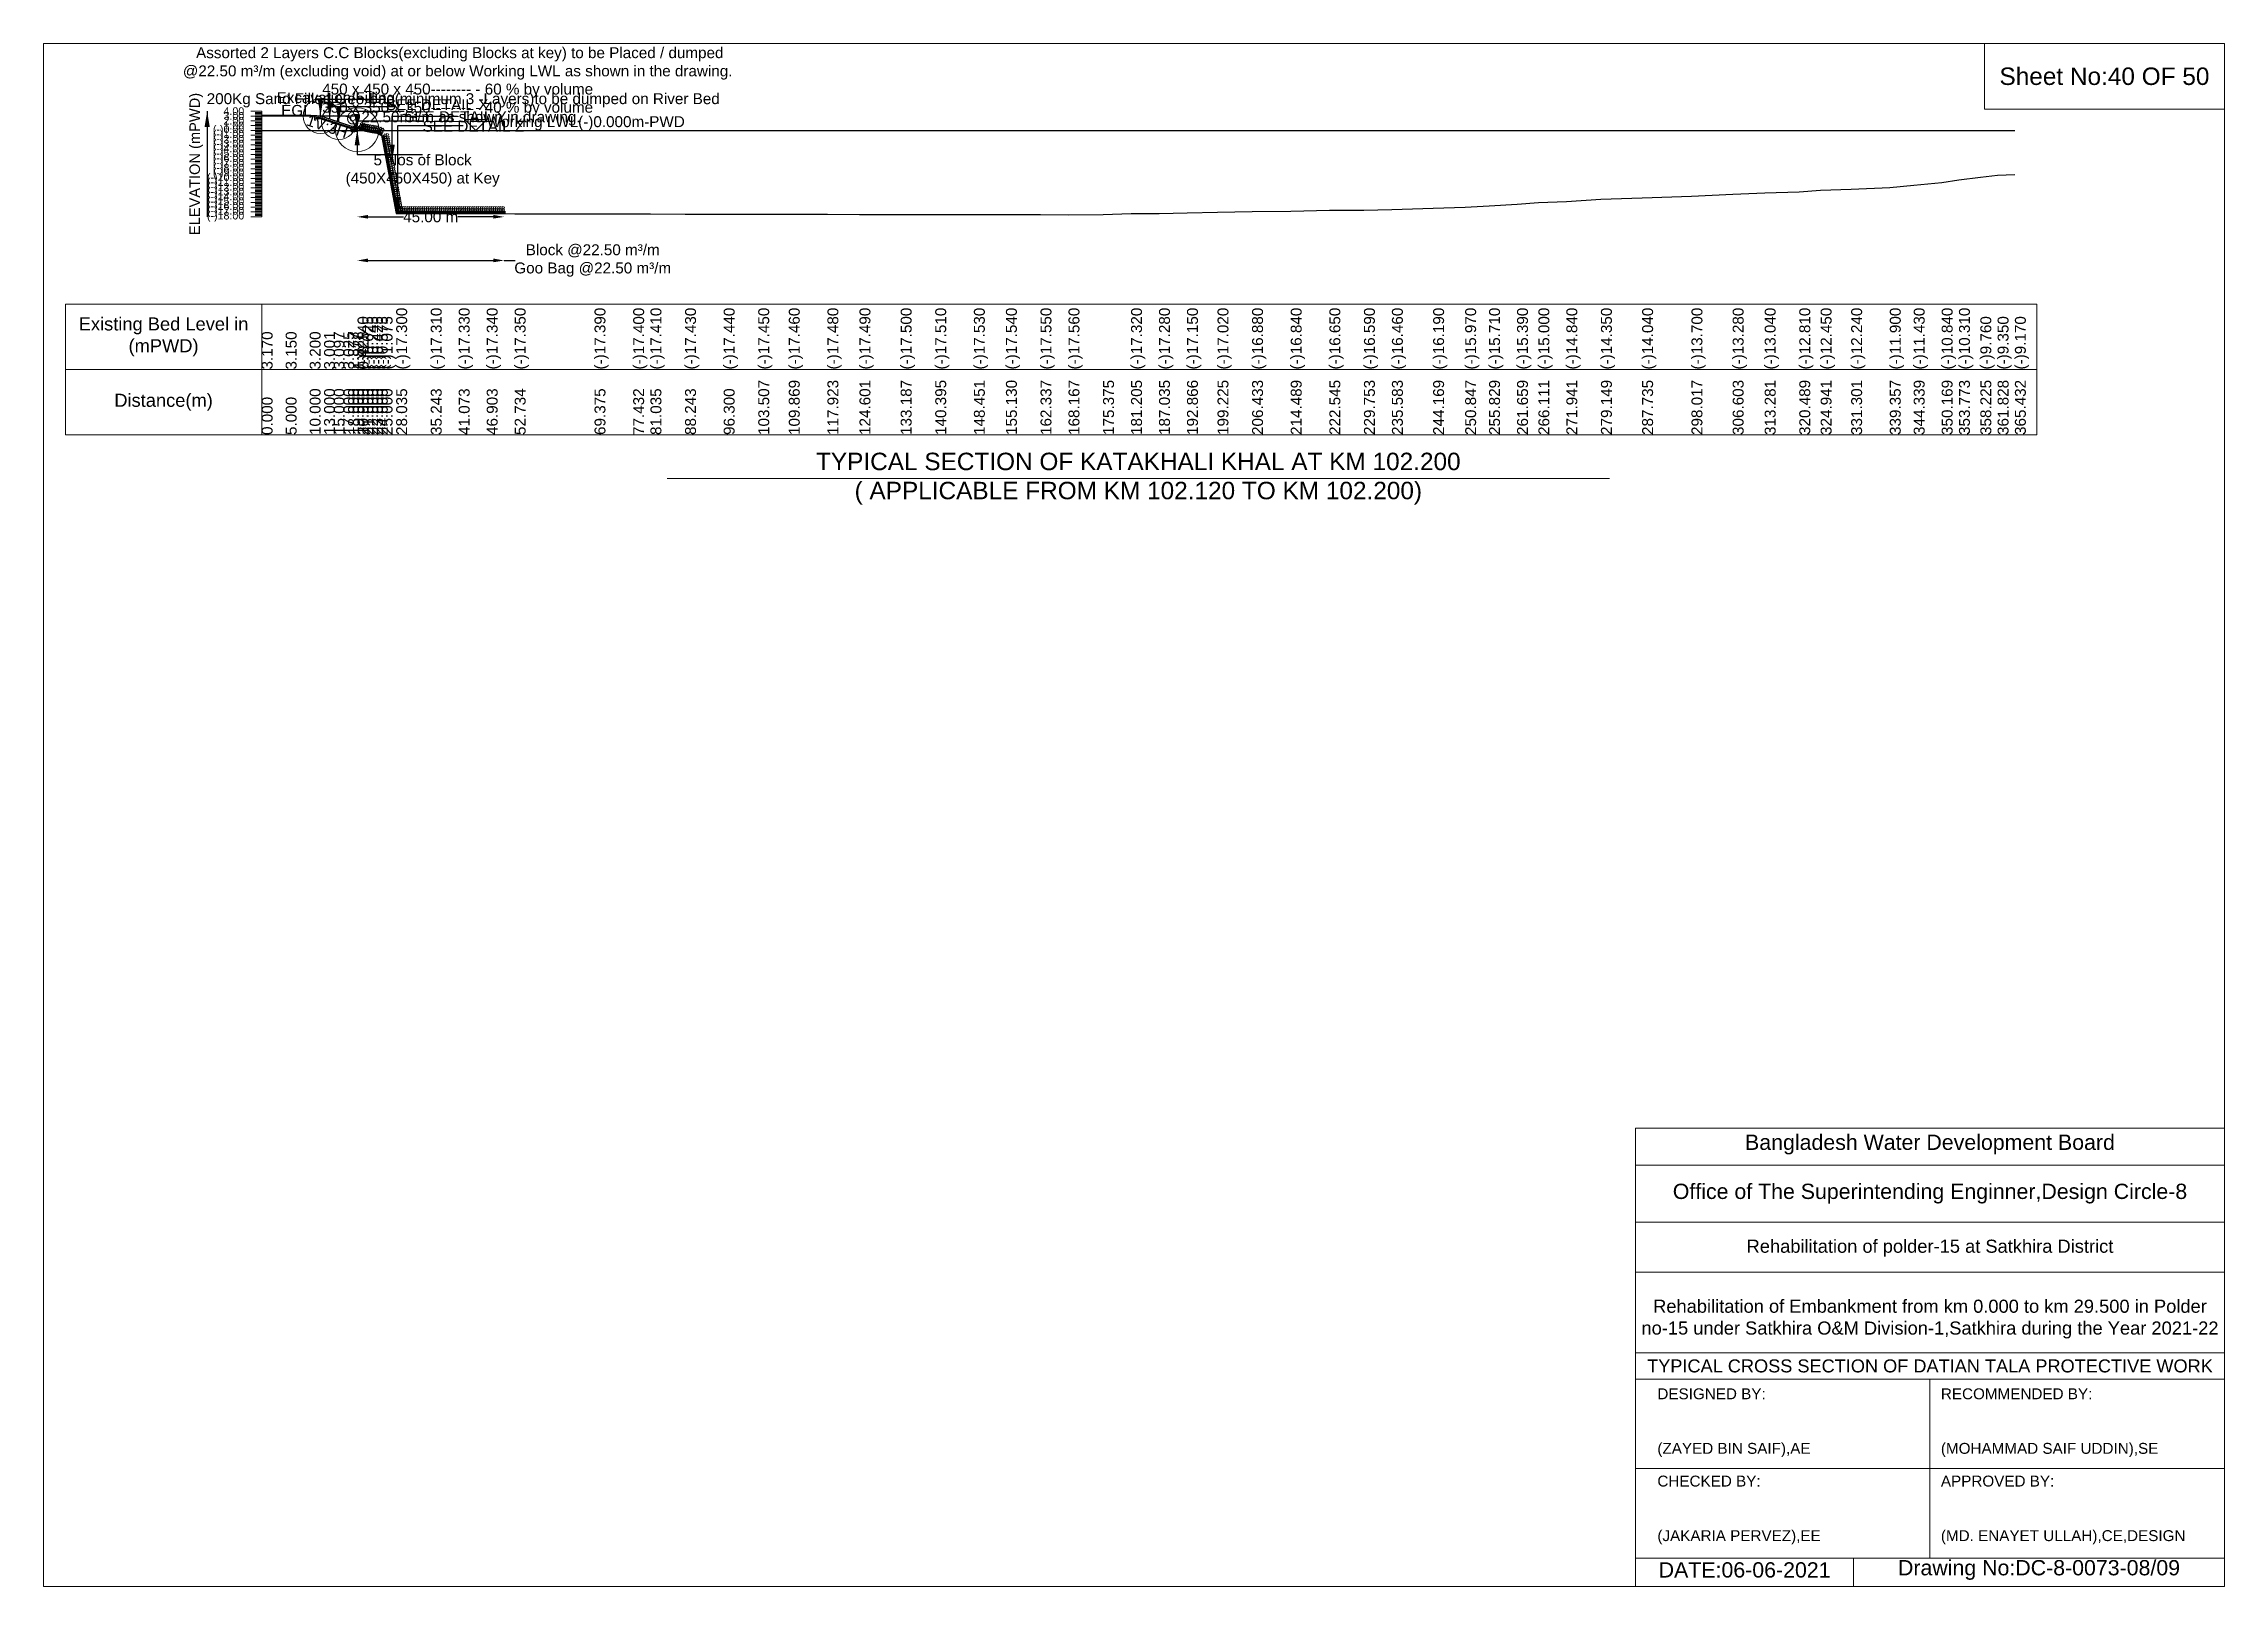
# Model space of a CAD drawing. Header units: inches. Extents: x 89000 to 845000, y -7071 to 31.
# Drawn here: x 685000 to 695000, y -7071 to 0 of the extents above; entities that cross this region are included whole.
import ezdxf

# ---------------------------------------------------------------- set-up
doc = ezdxf.new("R2010")
doc.units = ezdxf.units.IN
doc.header["$LTSCALE"] = 7
doc.header["$MEASUREMENT"] = 0
for name, color, linetype, lineweight in [('Cross section Data Border', 7, 'Continuous', 9), ('Cross Section Labels', 7, 'Continuous', 9), ('Existing_Bed_Level for Xsection', 7, 'Continuous', 25), ('Long Section Labels', 7, 'Continuous', 9)]:
    doc.layers.add(name, color=color, linetype=linetype, lineweight=lineweight)
doc.styles.get("Standard").update_dxf_attribs({"font": 'arial.ttf'})
doc.dimstyles.new('Appron Lebeling Style', dxfattribs={"dimtxt": 50, "dimasz": 50, "dimexe": 0.18, "dimexo": 0.0625, "dimgap": 0.09, "dimtad": 0, "dimtih": 1, "dimtoh": 1, "dimdec": 4, "dimzin": 0, "dimdsep": 46, "dimtxsty": 'Standard', "dimcen": 0.09, "dimse1": 1, "dimse2": 1, "dimadec": 0, "dimazin": 0, "dimtfac": 1, "dimtdec": 4, "dimtofl": 0, "dimtmove": 0, "dimatfit": 3, "dimfxl": 1, "dimtolj": 1, "dimtzin": 0, "dimarcsym": 0})
doc.dimstyles.get("Standard").update_dxf_attribs({"dimtxt": 0.18, "dimasz": 0.18, "dimexe": 0.18, "dimexo": 0.0625, "dimgap": 0.09, "dimtad": 0, "dimtih": 1, "dimtoh": 1, "dimdec": 4, "dimzin": 0, "dimdsep": 46, "dimtxsty": 'Standard', "dimcen": 0.09, "dimadec": 0, "dimazin": 0, "dimtfac": 1, "dimtdec": 4, "dimtofl": 0, "dimtmove": 0, "dimatfit": 3, "dimfxl": 1, "dimtolj": 1, "dimtzin": 0, "dimarcsym": 0})

msp = doc.modelspace()

# ---------------------------------------------------------------- texts
at = {"layer": 'Cross section Data Border', "char_height": 60, "width": 800, "attachment_point": 5}
for s, insert in [('Existing Bed Level in (mPWD)', (685550, -1343.68)), ('Distance(m)', (685550, -1643.68))]:
    msp.add_mtext(s, dxfattribs=dict(at, insert=insert))
at = {"layer": 'Cross Section Labels'}
for s, insert, char_height, attachment_point in [(' Assorted 2 Layers C.C Blocks(excluding Blocks at key) to be Placed / dumped^J@22.50 m³/m (excluding void) at or below Working LWL as shown in the drawing.^J450 x 450 x 450-------- - 60 % by volume^J350 x 350 x 350-------- - 40 % by volume', (686898.65713, -331.68), 50, 8), ('Sheet No:40 OF 50', (694450, -150), 80, 5), ('200Kg Sand Filled Geo-bag(minimum 3 -Layers)to be dumped on River Bed^J@22.50m³/m as shown in drawing.', (686924.23799, -375.68), 50, 8), ('Excavation/Filling', (686611.80099, -287.68), 50, 9), ('EGL', (686229.05496, -331.68), 50, 9), ('SEE DETAIL X', (686569.72599, -254.68), 50, 1), ('SEE DETAIL Y', (686653.87599, -309.68), 50, 1), ('SEE DETAIL Z', (686738.02599, -353.68), 50, 1), ('Working LWL(-)0.000m-PWD', (687032.02599, -397.68), 50, 7), ('5 Nos of Block ^J(450X450X450) at Key', (686738.02599, -507.68), 50, 2), ('TYPICAL SECTION OF KATAKHALI KHAL AT KM 102.200^J( APPLICABLE FROM KM 102.120 TO KM 102.200)', (690019.75722, -1993.68), 80, 5), ('Bangladesh Water Development Board', (693650, -5046), 70, 5), ('Office of The Superintending Enginner,Design Circle-8', (693650, -5271), 70, 5)]:
    msp.add_mtext(s, dxfattribs=dict(at, insert=insert, char_height=char_height, attachment_point=attachment_point))
at = {"layer": 'Cross Section Labels', "insert": (686308.32249, -356.14052), "char_height": 50, "attachment_point": 2, "rotation": 341.565051177}
msp.add_mtext('1V:3H', dxfattribs=at)
at = {"layer": 'Cross Section Labels'}
for s, insert, char_height, width, attachment_point in [('Rehabilitation of polder-15 at Satkhira District', (693650, -5521), 60, 2800, 5), ('Rehabilitation of Embankment from km 0.000 to km 29.500 in Polder no-15 under Satkhira O&M Division-1,Satkhira during the Year 2021-22', (693650, -5846), 60, 2700, 5), ('TYPICAL CROSS SECTION OF DATIAN TALA PROTECTIVE WORK', (693650, -6061), 59.5765532, 2800, 5), ('DESIGNED BY:^J^J^J(ZAYED BIN SAIF),AE', (692400, -6321), 50, 1400, 4), ('RECOMMENDED BY:^J^J^J(MOHAMMAD SAIF UDDIN),SE', (693700, -6321), 50, 1400, 4), ('CHECKED BY:^J^J^J(JAKARIA PERVEZ),EE', (692400, -6721), 50, 1400, 4), ('APPROVED BY:^J^J^J(MD. ENAYET ULLAH),CE,DESIGN', (693700, -6721), 50, 1400, 4), ('DATE:06-06-2021', (692800, -6996), 70, 1400, 5), ('Drawing No:DC-8-0073-08/09', (694150, -6996), 70, 2200, 5)]:
    msp.add_mtext(s, dxfattribs=dict(at, insert=insert, char_height=char_height, width=width, attachment_point=attachment_point))
at = {"layer": 'Long Section Labels', "rotation": 90}
for s, insert, char_height, attachment_point in [('ELEVATION (mPWD)', (685700, -551.68), 48, 5), ('(-)0.140', (686439.55965, -1493.68), 50, 1), ('(-)0.025', (686462.00092, -1493.68), 50, 1), ('(-)0.245', (686484.00097, -1493.68), 50, 1), ('(-)0.425', (686506.00101, -1493.68), 50, 1), ('(-)0.575', (686528.00106, -1493.68), 50, 1), ('(-)1.075', (686550.0011, -1493.68), 50, 1), ('(-)17.300', (686616.78041, -1493.68), 50, 1), ('(-)17.310', (686775.35059, -1493.68), 50, 1), ('(-)17.330', (686903.60879, -1493.68), 50, 1), ('(-)17.340', (687031.87265, -1493.68), 50, 1), ('(-)17.350', (687160.14028, -1493.68), 50, 1), ('(-)17.390', (687526.25145, -1493.68), 50, 1), ('(-)17.400', (687703.50018, -1493.68), 50, 1), ('(-)17.410', (687782.77876, -1493.68), 50, 1), ('(-)17.430', (687941.34659, -1493.68), 50, 1), ('(-)17.440', (688118.59198, -1493.68), 50, 1), ('(-)17.450', (688277.15578, -1493.68), 50, 1), ('(-)17.460', (688417.11025, -1493.68), 50, 1), ('(-)17.480', (688594.31289, -1493.68), 50, 1), ('(-)17.490', (688741.23158, -1493.68), 50, 1), ('(-)17.500', (688930.11522, -1493.68), 50, 1), ('(-)17.500', (688930.11522, -1493.68), 50, 1), ('(-)17.510', (689088.70032, -1493.68), 50, 1), ('(-)17.530', (689265.92025, -1493.68), 50, 1), ('(-)17.540', (689412.85779, -1493.68), 50, 1), ('(-)17.550', (689571.41943, -1493.68), 50, 1), ('(-)17.560', (689699.68446, -1493.68), 50, 1), ('(-)17.320', (689986.51375, -1493.68), 50, 1), ('(-)17.280', (690114.77827, -1493.68), 50, 1), ('(-)17.150', (690243.04378, -1493.68), 50, 1), ('(-)17.020', (690382.94741, -1493.68), 50, 1), ('(-)16.880', (690541.52953, -1493.68), 50, 1), ('(-)16.840', (690718.75321, -1493.68), 50, 1), ('(-)16.650', (690895.98747, -1493.68), 50, 1), ('(-)16.590', (691054.56029, -1493.68), 50, 1), ('(-)16.460', (691182.82086, -1493.68), 50, 1), ('(-)16.190', (691371.71859, -1493.68), 50, 1), ('(-)15.970', (691518.62989, -1493.68), 50, 1), ('(-)15.710', (691628.23252, -1493.68), 50, 1), ('(-)15.390', (691756.49108, -1493.68), 50, 1), ('(-)15.000', (691854.43966, -1493.68), 50, 1), ('(-)14.840', (691982.70274, -1493.68), 50, 1), ('(-)14.350', (692141.27239, -1493.68), 50, 1), ('(-)14.040', (692330.16486, -1493.68), 50, 1), ('(-)13.700', (692556.36741, -1493.68), 50, 1), ('(-)13.280', (692745.25983, -1493.68), 50, 1), ('(-)13.040', (692892.17683, -1493.68), 50, 1), ('(-)12.810', (693050.74889, -1493.68), 50, 1), ('(-)12.450', (693148.70269, -1493.68), 50, 1), ('(-)12.240', (693288.61287, -1493.68), 50, 1), ('(-)11.900', (693465.84403, -1493.68), 50, 1), ('(-)11.430', (693575.44985, -1493.68), 50, 1), ('(-)10.840', (693703.70799, -1493.68), 50, 1), ('(-)10.310', (693782.99736, -1493.68), 50, 1), ('(-)9.760', (693880.93916, -1493.68), 50, 1), ('(-)9.350', (693960.22646, -1493.68), 50, 1), ('(-)9.170', (694039.51445, -1493.68), 50, 1), ('3.170', (686000, -1493.68), 50, 1), ('3.150', (686110.00022, -1493.68), 50, 1), ('3.200', (686220.00044, -1493.68), 50, 1), ('3.001', (686286.00057, -1493.68), 50, 1), ('3.097', (686330.00066, -1493.68), 50, 1), ('3.025', (686374.00075, -1493.68), 50, 1), ('2.877', (686396.00079, -1493.68), 50, 1), ('1.828', (686418.00084, -1493.68), 50, 1), ('0.425', (686440.00088, -1493.68), 50, 1), ('10.000', (686220.00044, -1793.68), 50, 1), ('13.000', (686286.00057, -1793.68), 50, 1), ('15.000', (686330.00066, -1793.68), 50, 1), ('17.000', (686374.00075, -1793.68), 50, 1), ('18.000', (686396.00079, -1793.68), 50, 1), ('19.000', (686418.00084, -1793.68), 50, 1), ('19.980', (686439.55965, -1793.68), 50, 1), ('20.000', (686440.00088, -1793.68), 50, 1), ('21.000', (686462.00092, -1793.68), 50, 1), ('22.000', (686484.00097, -1793.68), 50, 1), ('23.000', (686506.00101, -1793.68), 50, 1), ('24.000', (686528.00106, -1793.68), 50, 1), ('25.000', (686550.0011, -1793.68), 50, 1), ('28.035', (686616.78041, -1793.68), 50, 1), ('35.243', (686775.35059, -1793.68), 50, 1), ('41.073', (686903.60879, -1793.68), 50, 1), ('46.903', (687031.87265, -1793.68), 50, 1), ('52.734', (687160.14028, -1793.68), 50, 1), ('69.375', (687526.25145, -1793.68), 50, 1), ('77.432', (687703.50018, -1793.68), 50, 1), ('81.035', (687782.77876, -1793.68), 50, 1), ('88.243', (687941.34659, -1793.68), 50, 1), ('96.300', (688118.59198, -1793.68), 50, 1), ('103.507', (688277.15578, -1793.68), 50, 1), ('109.869', (688417.11025, -1793.68), 50, 1), ('117.923', (688594.31289, -1793.68), 50, 1), ('124.601', (688741.23158, -1793.68), 50, 1), ('133.187', (688930.11522, -1793.68), 50, 1), ('140.395', (689088.70032, -1793.68), 50, 1), ('148.451', (689265.92025, -1793.68), 50, 1), ('155.130', (689412.85779, -1793.68), 50, 1), ('162.337', (689571.41943, -1793.68), 50, 1), ('168.167', (689699.68446, -1793.68), 50, 1), ('175.375', (689858.25032, -1793.68), 50, 1), ('181.205', (689986.51375, -1793.68), 50, 1), ('187.035', (690114.77827, -1793.68), 50, 1), ('192.866', (690243.04378, -1793.68), 50, 1), ('199.225', (690382.94741, -1793.68), 50, 1), ('206.433', (690541.52953, -1793.68), 50, 1), ('214.489', (690718.75321, -1793.68), 50, 1), ('222.545', (690895.98747, -1793.68), 50, 1), ('229.753', (691054.56029, -1793.68), 50, 1), ('235.583', (691182.82086, -1793.68), 50, 1), ('244.169', (691371.71859, -1793.68), 50, 1), ('250.847', (691518.62989, -1793.68), 50, 1), ('255.829', (691628.23252, -1793.68), 50, 1), ('261.659', (691756.49108, -1793.68), 50, 1), ('266.111', (691854.43966, -1793.68), 50, 1), ('271.941', (691982.70274, -1793.68), 50, 1), ('279.149', (692141.27239, -1793.68), 50, 1), ('287.735', (692330.16486, -1793.68), 50, 1), ('298.017', (692556.36741, -1793.68), 50, 1), ('306.603', (692745.25983, -1793.68), 50, 1), ('313.281', (692892.17683, -1793.68), 50, 1), ('320.489', (693050.74889, -1793.68), 50, 1), ('324.941', (693148.70269, -1793.68), 50, 1), ('331.301', (693288.61287, -1793.68), 50, 1), ('339.357', (693465.84403, -1793.68), 50, 1), ('344.339', (693575.44985, -1793.68), 50, 1), ('350.169', (693703.70799, -1793.68), 50, 1), ('353.773', (693782.99736, -1793.68), 50, 1), ('358.225', (693880.93916, -1793.68), 50, 1), ('361.828', (693960.22646, -1793.68), 50, 1), ('365.432', (694039.51445, -1793.68), 50, 1), ('0.000', (686000, -1793.68), 50, 1), ('5.000', (686110.00022, -1793.68), 50, 1)]:
    msp.add_mtext(s, dxfattribs=dict(at, insert=insert, char_height=char_height, attachment_point=attachment_point))
at = {"layer": 'Long Section Labels', "char_height": 35, "attachment_point": 6}
for s, insert in [('4.00', (685920, -309.68)), ('(-)0.00', (685920, -397.68)), ('(-)1.00', (685920, -419.68)), ('3.00', (685920, -331.68)), ('2.00', (685920, -353.68)), ('1.00', (685920, -375.68)), ('(-)2.00', (685920, -441.68)), ('(-)3.00', (685920, -463.68)), ('(-)4.00', (685920, -485.68)), ('(-)5.00', (685920, -507.68)), ('(-)10.00', (685920, -617.68)), ('(-)6.00', (685920, -529.68)), ('(-)7.00', (685920, -551.68)), ('(-)8.00', (685920, -573.68)), ('(-)9.00', (685920, -595.68)), ('(-)11.00', (685920, -639.68)), ('(-)12.00', (685920, -661.68)), ('(-)13.00', (685920, -683.68)), ('(-)14.00', (685920, -705.68)), ('(-)15.00', (685920, -727.68)), ('(-)16.00', (685920, -749.68)), ('(-)17.00', (685920, -771.68)), ('(-)18.00', (685920, -793.68))]:
    msp.add_mtext(s, dxfattribs=dict(at, insert=insert))

# ---------------------------------------------------------------- blocks, each defined once
blk = doc.blocks.new('*D339')
at = {"layer": 'Cross Section Labels', "color": 0, "lineweight": -2, "transparency": 16777216}
for p, q in [((686488, -794), (686651, -794)), ((687062, -794), (686899, -794))]:
    blk.add_line(p, q, dxfattribs=at)
at = {"layer": 'Cross Section Labels', "color": 0, "transparency": 16777216}
for points in [[(686488, -785), (686488, -802), (686438, -794)], [(687062, -785), (687062, -802), (687112, -794)]]:
    blk.add_solid(points, dxfattribs=at)
at = {"layer": 'Defpoints', "color": 0, "transparency": 16777216}
for p in [(686438, -398), (687112, -779), (687112, -794)]:
    blk.add_point(p, dxfattribs=at)
at = {"layer": 'Cross Section Labels', "color": 0, "transparency": 16777216, "insert": (686775, -794), "char_height": 50, "attachment_point": 5}
blk.add_mtext('\\A1;45.00 m', dxfattribs=at)
blk = doc.blocks.new('*D340')
at = {"layer": 'Cross Section Labels', "color": 0, "lineweight": -2, "transparency": 16777216}
for p, q in [((686488, -994), (687062, -994)), ((687112, -994), (687162, -994))]:
    blk.add_line(p, q, dxfattribs=at)
at = {"layer": 'Cross Section Labels', "color": 0, "transparency": 16777216}
for points in [[(686488, -985), (686488, -1002), (686438, -994)], [(687062, -985), (687062, -1002), (687112, -994)]]:
    blk.add_solid(points, dxfattribs=at)
at = {"layer": 'Defpoints', "color": 0, "transparency": 16777216}
for p in [(686438, -398), (687112, -779), (687112, -994)]:
    blk.add_point(p, dxfattribs=at)
at = {"layer": 'Cross Section Labels', "color": 0, "transparency": 16777216, "insert": (687518, -994), "char_height": 50, "attachment_point": 5}
blk.add_mtext('\\A1;Block @22.50 m³/m ^JGoo Bag @22.50 m³/m ', dxfattribs=at)

# ---------------------------------------------------------------- dimensions: what is measured, and where the dimension line sits
at = {"layer": 'Cross Section Labels'}
for base, text, picture, middle in [((687111.91011, -793.68), '45.00 m', '*D339', (686774.96805, -793.68)), ((687111.91011, -993.68), 'Block @22.50 m³/m ^JGoo Bag @22.50 m³/m ', '*D340', (687517.52535, -993.68))]:
    dim = msp.add_linear_dim(base=base, p1=(686438.02599, -397.68), p2=(687111.91011, -779.29728), text=text, dimstyle='Appron Lebeling Style', dxfattribs=at)
    dim.commit()
    dim.dimension.update_dxf_attribs({"geometry": picture, "text_midpoint": middle})

# ---------------------------------------------------------------- linework, layer by layer
at = {"layer": 'Cross section Data Border'}
msp.add_lwpolyline([(685100, -1193.68), (694139.51445, -1193.68), (694139.51445, -1793.68), (685100, -1793.68)], close=True, dxfattribs=at)
for points in [[(686000, -1193.68), (686000, -1793.68)], [(685100, -1493.68), (694139.51445, -1493.68)]]:
    msp.add_lwpolyline(points, dxfattribs=at)
at = {"layer": 'Cross Section Labels'}
for points in [[(685000, 0), (695000, 0), (695000, -7071), (685000, -7071)], [(693900, 0), (695000, 0), (695000, -300), (693900, -300)], [(686982.02599, -397.68), (687032.02599, -347.68), (686932.02599, -347.68)]]:
    msp.add_lwpolyline(points, close=True, dxfattribs=at)
for points in [[(687859.75722, -1993.68), (690019.75722, -1993.68), (692179.75722, -1993.68)], [(692300, -7071), (692300, -4971), (695000, -4971)], [(692300, -5141), (695000, -5141)], [(692300, -5401), (695000, -5401)], [(692300, -5631), (695000, -5631)], [(692300, -6001), (695000, -6001)], [(692300, -6121), (695000, -6121)], [(693650, -6121), (693650, -6941)], [(692300, -6531), (695000, -6531)], [(692300, -6941), (695000, -6941)], [(693300, -6941), (693300, -7071)]]:
    msp.add_lwpolyline(points, dxfattribs=at)
for centre, radius in [((686269.72599, -331.68), 80), ((686353.87599, -359.73), 80), ((686438.02599, -394.38), 100)]:
    msp.add_circle(centre, radius, dxfattribs=at)
at = {"layer": 'Existing_Bed_Level for Xsection'}
for points in [[(686000, -327.94), (686110.00022, -328.38), (686220.00044, -327.28), (686286.00057, -331.658), (686330.00066, -329.546), (686374.00075, -331.13), (686396.00079, -334.386), (686418.00084, -357.464), (686439.55965, -400.76), (686440.00088, -388.33), (686462.00092, -398.23), (686484.00097, -403.07), (686506.00101, -407.03), (686528.00106, -410.33), (686550.0011, -421.33), (686616.78041, -778.28), (686775.35059, -778.5), (686903.60879, -778.94), (687031.87265, -779.16), (687160.14028, -779.38), (687526.25145, -780.26), (687703.50018, -780.48), (687782.77876, -780.7), (687941.34659, -781.14), (688118.59198, -781.36), (688277.15578, -781.58), (688417.11025, -781.8), (688594.31289, -782.24), (688741.23158, -782.46), (688930.11522, -782.68), (689088.70032, -782.9), (689265.92025, -783.34), (689412.85779, -783.56), (689571.41943, -783.78), (689699.68446, -784), (689858.25032, -782.68), (689986.51375, -778.72), (690114.77827, -777.84), (690243.04378, -774.98), (690382.94741, -772.12), (690541.52953, -769.04), (690718.75321, -768.16), (690895.98747, -763.98), (691054.56029, -762.66), (691182.82086, -759.8), (691371.71859, -753.86), (691518.62989, -749.02), (691628.23252, -743.3), (691756.49108, -736.26), (691854.43966, -727.68), (691982.70274, -724.16), (692141.27239, -713.38), (692330.16486, -706.56), (692556.36741, -699.08), (692745.25983, -689.84), (692892.17683, -684.56), (693050.74889, -679.5), (693148.70269, -671.58), (693288.61287, -666.96), (693465.84403, -659.48), (693575.44985, -649.14), (693703.70799, -636.16), (693782.99736, -624.5), (693880.93916, -612.4), (693960.22646, -603.38), (694039.51445, -599.42)], [(686438.02599, -331.68), (686000, -331.68)], [(686000, -397.68), (694039.51445, -397.68)], [(686413.27599, -379.53), (686270.74207, -332.01869), (686269.72599, -331.68), (686268.65496, -331.68), (686248.85496, -331.68)], [(686248.85496, -338.28), (686268.65496, -338.28), (686413.27599, -386.48701)], [(686248.85496, -340.48), (686268.29795, -340.48), (686410.19795, -387.78)], [(686248.85496, -342.68), (686267.94094, -342.68), (686408.32599, -389.47502)]]:
    msp.add_lwpolyline(points, dxfattribs=at)
at = {"layer": 'Long Section Labels'}
for points in [[(686000, -309.68), (685950, -309.68)], [(686000, -331.68), (685950, -331.68)], [(686000, -353.68), (685950, -353.68)], [(686000, -375.68), (685950, -375.68)], [(686000, -397.68), (685950, -397.68)], [(686000, -315.18), (685970, -315.18)], [(686000, -320.68), (685970, -320.68)], [(686000, -326.18), (685970, -326.18)], [(686000, -337.18), (685970, -337.18)], [(686000, -342.68), (685970, -342.68)], [(686000, -348.18), (685970, -348.18)], [(686000, -359.18), (685970, -359.18)], [(686000, -364.68), (685970, -364.68)], [(686000, -370.18), (685970, -370.18)], [(686000, -381.18), (685970, -381.18)], [(686000, -386.68), (685970, -386.68)], [(686000, -392.18), (685970, -392.18)], [(686000, -793.68), (686000, -771.68), (686000, -749.68), (686000, -727.68), (686000, -705.68), (686000, -683.68), (686000, -661.68), (686000, -639.68), (686000, -617.68), (686000, -595.68), (686000, -573.68), (686000, -551.68), (686000, -529.68), (686000, -507.68), (686000, -485.68), (686000, -463.68), (686000, -441.68), (686000, -419.68), (686000, -397.68), (686000, -375.68), (686000, -353.68), (686000, -331.68), (686000, -309.68)], [(686000, -419.68), (685950, -419.68)], [(686000, -441.68), (685950, -441.68)], [(686000, -463.68), (685950, -463.68)], [(686000, -485.68), (685950, -485.68)], [(686000, -403.18), (685970, -403.18)], [(686000, -408.68), (685970, -408.68)], [(686000, -414.18), (685970, -414.18)], [(686000, -425.18), (685970, -425.18)], [(686000, -430.68), (685970, -430.68)], [(686000, -436.18), (685970, -436.18)], [(686000, -447.18), (685970, -447.18)], [(686000, -452.68), (685970, -452.68)], [(686000, -458.18), (685970, -458.18)], [(686000, -469.18), (685970, -469.18)], [(686000, -474.68), (685970, -474.68)], [(686000, -480.18), (685970, -480.18)], [(686000, -491.18), (685970, -491.18)], [(686000, -496.68), (685970, -496.68)], [(686000, -507.68), (685950, -507.68)], [(686000, -529.68), (685950, -529.68)], [(686000, -551.68), (685950, -551.68)], [(686000, -573.68), (685950, -573.68)], [(686000, -595.68), (685950, -595.68)], [(686000, -502.18), (685970, -502.18)], [(686000, -513.18), (685970, -513.18)], [(686000, -518.68), (685970, -518.68)], [(686000, -524.18), (685970, -524.18)], [(686000, -535.18), (685970, -535.18)], [(686000, -540.68), (685970, -540.68)], [(686000, -546.18), (685970, -546.18)], [(686000, -557.18), (685970, -557.18)], [(686000, -562.68), (685970, -562.68)], [(686000, -568.18), (685970, -568.18)], [(686000, -579.18), (685970, -579.18)], [(686000, -584.68), (685970, -584.68)], [(686000, -590.18), (685970, -590.18)], [(686000, -617.68), (685950, -617.68)], [(686000, -639.68), (685950, -639.68)], [(686000, -661.68), (685950, -661.68)], [(686000, -683.68), (685950, -683.68)], [(686000, -601.18), (685970, -601.18)], [(686000, -606.68), (685970, -606.68)], [(686000, -612.18), (685970, -612.18)], [(686000, -623.18), (685970, -623.18)], [(686000, -628.68), (685970, -628.68)], [(686000, -634.18), (685970, -634.18)], [(686000, -645.18), (685970, -645.18)], [(686000, -650.68), (685970, -650.68)], [(686000, -656.18), (685970, -656.18)], [(686000, -667.18), (685970, -667.18)], [(686000, -672.68), (685970, -672.68)], [(686000, -678.18), (685970, -678.18)], [(686000, -689.18), (685970, -689.18)], [(686000, -694.68), (685970, -694.68)], [(686000, -705.68), (685950, -705.68)], [(686000, -727.68), (685950, -727.68)], [(686000, -749.68), (685950, -749.68)], [(686000, -771.68), (685950, -771.68)], [(686000, -793.68), (685950, -793.68)], [(686000, -700.18), (685970, -700.18)], [(686000, -711.18), (685970, -711.18)], [(686000, -716.68), (685970, -716.68)], [(686000, -722.18), (685970, -722.18)], [(686000, -733.18), (685970, -733.18)], [(686000, -738.68), (685970, -738.68)], [(686000, -744.18), (685970, -744.18)], [(686000, -755.18), (685970, -755.18)], [(686000, -760.68), (685970, -760.68)], [(686000, -766.18), (685970, -766.18)], [(686000, -777.18), (685970, -777.18)], [(686000, -782.68), (685970, -782.68)], [(686000, -788.18), (685970, -788.18)]]:
    msp.add_lwpolyline(points, dxfattribs=at)
for points in [[(686248.85496, -331.68), (686242.25496, -331.68), (686242.25496, -341.58), (686248.85496, -341.58)], [(686248.85496, -341.58), (686242.25496, -341.58), (686242.25496, -351.48), (686248.85496, -351.48)], [(686258.75496, -331.68), (686248.85496, -331.68), (686248.85496, -338.28), (686258.75496, -338.28)], [(686268.65496, -331.68), (686258.75496, -331.68), (686258.75496, -338.28), (686268.65496, -338.28)], [(686280.13403, -335.14935), (686270.74207, -332.01869), (686268.65496, -338.28), (686278.04693, -341.41065)], [(686289.52599, -338.28), (686280.13403, -335.14935), (686278.04693, -341.41065), (686287.43889, -344.54131)], [(686298.91796, -341.41065), (686289.52599, -338.28), (686287.43889, -344.54131), (686296.83086, -347.67196)], [(686308.30992, -344.54131), (686298.91796, -341.41065), (686296.83086, -347.67196), (686306.22282, -350.80262)], [(686317.70189, -347.67196), (686308.30992, -344.54131), (686306.22282, -350.80262), (686315.61479, -353.93327)], [(686327.09385, -350.80262), (686317.70189, -347.67196), (686315.61479, -353.93327), (686325.00675, -357.06393)], [(686336.48582, -353.93327), (686327.09385, -350.80262), (686325.00675, -357.06393), (686334.39871, -360.19458)], [(686345.87778, -357.06393), (686336.48582, -353.93327), (686334.39871, -360.19458), (686343.79068, -363.32524)], [(686355.26975, -360.19458), (686345.87778, -357.06393), (686343.79068, -363.32524), (686353.18264, -366.45589)], [(686364.66171, -363.32524), (686355.26975, -360.19458), (686353.18264, -366.45589), (686362.57461, -369.58655)], [(686374.05368, -366.45589), (686364.66171, -363.32524), (686362.57461, -369.58655), (686371.96657, -372.7172)], [(686383.44564, -369.58655), (686374.05368, -366.45589), (686371.96657, -372.7172), (686381.35854, -375.84786)], [(686392.83761, -372.7172), (686383.44564, -369.58655), (686381.35854, -375.84786), (686390.7505, -378.97851)], [(686402.22957, -375.84786), (686392.83761, -372.7172), (686390.7505, -378.97851), (686400.14247, -382.10917)], [(686411.62154, -378.97851), (686402.22957, -375.84786), (686400.14247, -382.10917), (686409.53443, -385.23982)], [(686411.98471, -391.50593), (686406.7387, -399.90173), (686415.1345, -405.14774), (686420.3805, -396.75194)], [(686412.33591, -381.61216), (686407.0899, -390.00796), (686415.4857, -395.25397), (686420.7317, -386.85817)], [(686418.22599, -387.78), (686408.32599, -387.78), (686408.32599, -397.68), (686418.22599, -397.68)], [(686423.17599, -377.88), (686413.27599, -377.88), (686413.27599, -387.78), (686423.17599, -387.78)], [(686421.87847, -391.85713), (686416.63247, -400.25293), (686425.02827, -405.49894), (686430.27427, -397.10314)], [(686422.22968, -381.96336), (686416.98367, -390.35916), (686425.37947, -395.60517), (686430.62547, -387.20937)], [(686428.12599, -387.78), (686418.22599, -387.78), (686418.22599, -397.68), (686428.12599, -397.68)], [(686433.07599, -377.88), (686423.17599, -377.88), (686423.17599, -387.78), (686433.07599, -387.78)], [(686438.02599, -387.78), (686428.12599, -387.78), (686428.12599, -397.68), (686438.02599, -397.68)], [(686461.63698, -378.34318), (686455.84497, -370.31432), (686447.81611, -376.10632), (686453.60811, -384.13519)], [(686465.69958, -369.31515), (686459.90758, -361.28629), (686451.87871, -367.0783), (686457.67072, -375.10716)], [(686470.665, -382.40578), (686464.873, -374.37692), (686456.84413, -380.16893), (686462.63614, -388.19779)], [(686474.72761, -373.37776), (686468.9356, -365.34889), (686460.90674, -371.1409), (686466.69874, -379.16976)], [(686476.90858, -383.09369), (686469.59474, -376.42153), (686462.92258, -383.73537), (686470.23642, -390.40753)], [(686479.03571, -373.42491), (686471.72187, -366.75275), (686465.04971, -374.06659), (686472.36355, -380.73875)], [(686486.57736, -385.22082), (686479.26352, -378.54866), (686472.59136, -385.8625), (686479.9052, -392.53466)], [(686488.70449, -375.55204), (686481.39065, -368.87988), (686474.71849, -376.19372), (686482.03233, -382.86588)], [(686495.63261, -386.88877), (686488.06765, -380.50275), (686481.68162, -388.06771), (686489.24659, -394.45373)], [(686497.38642, -377.14535), (686489.82146, -370.75933), (686483.43543, -378.3243), (686491.0004, -384.71032)], [(686505.37603, -388.64258), (686497.81106, -382.25656), (686491.42504, -389.82152), (686498.99, -396.20755)], [(686507.12984, -378.89917), (686499.56487, -372.51314), (686493.17885, -380.07811), (686500.74381, -386.46413)], [(686515.11944, -390.39639), (686507.55448, -384.01037), (686501.16845, -391.57533), (686508.73342, -397.96136)], [(686516.87325, -380.65298), (686509.30829, -374.26695), (686502.92227, -381.83192), (686510.48723, -388.21794)], [(686524.42034, -391.60581), (686516.67214, -385.44339), (686510.50973, -393.1916), (686518.25793, -399.35401)], [(686525.88891, -381.81534), (686518.14071, -375.65292), (686511.97829, -383.40112), (686519.7265, -389.56354)], [(686534.21081, -393.07437), (686526.46261, -386.91196), (686520.3002, -394.66016), (686528.0484, -400.82258)], [(686535.67938, -383.2839), (686527.93118, -377.12149), (686521.76877, -384.86969), (686529.51697, -391.03211)], [(686548.10266, -400.27197), (686542.64291, -392.01358), (686534.38452, -397.47333), (686539.84427, -405.73173)], [(686552.53007, -391.41714), (686547.07032, -383.15874), (686538.81192, -388.6185), (686544.27168, -396.87689)], [(686556.9575, -404.69938), (686551.49775, -396.44099), (686543.23935, -401.90074), (686548.6991, -410.15913)], [(686561.38491, -395.84455), (686555.92515, -387.58615), (686547.66676, -393.0459), (686553.12651, -401.3043)], [(686569.27728, -426.55899), (686572.56064, -417.21932), (686563.22096, -413.93596), (686559.9376, -423.27563)], [(686571.09781, -436.29016), (686574.38118, -426.95049), (686565.0415, -423.66713), (686561.75814, -433.0068)], [(686572.91835, -446.02133), (686576.20171, -436.68165), (686566.86204, -433.39829), (686563.57868, -442.73797)], [(686574.73889, -455.7525), (686578.02225, -446.41282), (686568.68257, -443.12946), (686565.39921, -452.46914)], [(686576.55943, -465.48367), (686579.84279, -456.14399), (686570.50311, -452.86063), (686567.21975, -462.20031)], [(686578.37996, -475.21484), (686581.66332, -465.87516), (686572.32365, -462.5918), (686569.04029, -471.93148)], [(686579.00845, -424.73846), (686582.29181, -415.39878), (686572.95213, -412.11542), (686569.66877, -421.45509)], [(686580.2005, -484.94601), (686583.48386, -475.60633), (686574.14419, -472.32297), (686570.86082, -481.66264)], [(686580.82898, -434.46962), (686584.11234, -425.12995), (686574.77267, -421.84659), (686571.48931, -431.18626)], [(686582.02104, -494.67717), (686585.3044, -485.3375), (686575.96472, -482.05414), (686572.68136, -491.39381)], [(686582.64952, -444.20079), (686585.93288, -434.86112), (686576.59321, -431.57776), (686573.30984, -440.91743)], [(686583.84157, -504.40834), (686587.12494, -495.06867), (686577.78526, -491.78531), (686574.5019, -501.12498)], [(686584.47006, -453.93196), (686587.75342, -444.59229), (686578.41374, -441.30893), (686575.13038, -450.6486)], [(686586.29059, -463.66313), (686589.57396, -454.32346), (686580.23428, -451.04009), (686576.95092, -460.37977)], [(686588.11113, -473.3943), (686591.39449, -464.05462), (686582.05482, -460.77126), (686578.77146, -470.11094)], [(686589.93167, -483.12547), (686593.21503, -473.78579), (686583.87535, -470.50243), (686580.59199, -479.84211)], [(686591.75221, -492.85664), (686595.03557, -483.51696), (686585.69589, -480.2336), (686582.41253, -489.57328)], [(686593.57274, -502.58781), (686596.8561, -493.24813), (686587.51643, -489.96477), (686584.23307, -499.30444)], [(686585.66211, -514.13951), (686588.94547, -504.79984), (686579.6058, -501.51647), (686576.32244, -510.85615)], [(686587.48265, -523.87068), (686590.76601, -514.531), (686581.42633, -511.24764), (686578.14297, -520.58732)], [(686589.30319, -533.60185), (686592.58655, -524.26217), (686583.24687, -520.97881), (686579.96351, -530.31849)], [(686591.12372, -543.33302), (686594.40708, -533.99334), (686585.06741, -530.70998), (686581.78405, -540.04966)], [(686592.94426, -553.06419), (686596.22762, -543.72451), (686586.88795, -540.44115), (686583.60459, -549.78083)], [(686594.7648, -562.79535), (686598.04816, -553.45568), (686588.70848, -550.17232), (686585.42512, -559.51199)], [(686596.91939, -511.32381), (686597.68148, -501.45319), (686587.81086, -500.6911), (686587.04877, -510.56172)], [(686596.58534, -572.52652), (686599.8687, -563.18685), (686590.52902, -559.90349), (686587.24566, -569.24316)], [(686598.73993, -521.05498), (686599.50202, -511.18436), (686589.63139, -510.42227), (686588.8693, -520.29289)], [(686598.40587, -582.25769), (686601.68923, -572.91802), (686592.34956, -569.63466), (686589.0662, -578.97433)], [(686600.56047, -530.78615), (686601.32255, -520.91553), (686591.45193, -520.15344), (686590.68984, -530.02406)], [(686600.22641, -591.98886), (686603.50977, -582.64919), (686594.1701, -579.36582), (686590.88673, -588.7055)], [(686602.381, -540.51732), (686603.14309, -530.64669), (686593.27247, -529.88461), (686592.51038, -539.75523)], [(686602.04695, -601.72003), (686605.33031, -592.38035), (686595.99063, -589.09699), (686592.70727, -598.43667)], [(686604.20154, -550.24849), (686604.96363, -540.37786), (686595.093, -539.61577), (686594.33092, -549.4864)], [(686603.86748, -611.4512), (686607.15085, -602.11152), (686597.81117, -598.82816), (686594.52781, -608.16784)], [(686606.02208, -559.97966), (686606.78417, -550.10903), (686596.91354, -549.34694), (686596.15145, -559.21757)], [(686607.84262, -569.71082), (686608.6047, -559.8402), (686598.73408, -559.07811), (686597.97199, -568.94874)], [(686609.66315, -579.44199), (686610.42524, -569.57137), (686600.55462, -568.80928), (686599.79253, -578.6799)], [(686611.48369, -589.17316), (686612.24578, -579.30254), (686602.37515, -578.54045), (686601.61307, -588.41107)], [(686613.30423, -598.90433), (686614.06631, -589.03371), (686604.19569, -588.27162), (686603.4336, -598.14224)], [(686615.12476, -608.6355), (686615.88685, -598.76487), (686606.01623, -598.00279), (686605.25414, -607.87341)], [(686605.68802, -621.18237), (686608.97138, -611.84269), (686599.63171, -608.55933), (686596.34835, -617.89901)], [(686607.50856, -630.91354), (686610.79192, -621.57386), (686601.45224, -618.2905), (686598.16888, -627.63017)], [(686609.3291, -640.6447), (686612.61246, -631.30503), (686603.27278, -628.02167), (686599.98942, -637.36134)], [(686611.14963, -650.37587), (686614.43299, -641.0362), (686605.09332, -637.75284), (686601.80996, -647.09251)], [(686612.97017, -660.10704), (686616.25353, -650.76737), (686606.91386, -647.48401), (686603.63049, -656.82368)], [(686614.79071, -669.83821), (686618.07407, -660.49853), (686608.73439, -657.21517), (686605.45103, -666.55485)], [(686616.9453, -618.36667), (686617.70739, -608.49604), (686607.83677, -607.73396), (686607.07468, -617.60458)], [(686616.61124, -679.56938), (686619.89461, -670.2297), (686610.55493, -666.94634), (686607.27157, -676.28602)], [(686618.76584, -628.09784), (686619.52793, -618.22721), (686609.6573, -617.46512), (686608.89521, -627.33575)], [(686618.43178, -689.30055), (686621.71514, -679.96087), (686612.37547, -676.67751), (686609.09211, -686.01719)], [(686620.58638, -637.829), (686621.34846, -627.95838), (686611.47784, -627.19629), (686610.71575, -637.06692)], [(686620.25232, -699.03172), (686623.53568, -689.69204), (686614.196, -686.40868), (686610.91264, -695.74836)], [(686622.40691, -647.56017), (686623.169, -637.68955), (686613.29838, -636.92746), (686612.53629, -646.79809)], [(686622.07286, -708.76289), (686625.35622, -699.42321), (686616.01654, -696.13985), (686612.73318, -705.47952)], [(686624.22745, -657.29134), (686624.98954, -647.42072), (686615.11891, -646.65863), (686614.35683, -656.52925)], [(686626.04799, -667.02251), (686626.81008, -657.15189), (686616.93945, -656.3898), (686616.17736, -666.26042)], [(686627.86852, -676.75368), (686628.63061, -666.88306), (686618.75999, -666.12097), (686617.9979, -675.99159)], [(686629.68906, -686.48485), (686630.45115, -676.61422), (686620.58053, -675.85214), (686619.81844, -685.72276)], [(686631.5096, -696.21602), (686632.27169, -686.34539), (686622.40106, -685.5833), (686621.63897, -695.45393)], [(686633.33014, -705.94719), (686634.09222, -696.07656), (686624.2216, -695.31447), (686623.45951, -705.1851)], [(686623.89339, -718.49405), (686627.17675, -709.15438), (686617.83708, -705.87102), (686614.55372, -715.21069)], [(686628.647, -760.31057), (686620.07726, -755.35381), (686615.1205, -763.92356), (686623.69024, -768.88032)], [(686627.96552, -748.72653), (686618.40694, -746.14904), (686615.82945, -755.70762), (686625.38803, -758.28511)], [(686625.71393, -728.22522), (686628.99729, -718.88555), (686619.65762, -715.60219), (686616.37426, -724.94186)], [(686627.53447, -737.95639), (686630.81783, -728.61672), (686621.47815, -725.33335), (686618.19479, -734.67303)], [(686629.35501, -747.68756), (686632.63837, -738.34788), (686623.29869, -735.06452), (686620.01533, -744.4042)], [(686631.17554, -757.41873), (686634.4589, -748.07905), (686625.11923, -744.79569), (686621.83587, -754.13537)], [(686632.99608, -767.1499), (686636.27944, -757.81022), (686626.93977, -754.52686), (686623.6564, -763.86654)], [(686638.54699, -760.32431), (686629.97725, -755.36755), (686625.02049, -763.93729), (686633.59023, -768.89405)], [(686635.15067, -715.67835), (686635.91276, -705.80773), (686626.04214, -705.04564), (686625.28005, -714.91627)], [(686634.81662, -776.88107), (686638.09998, -767.54139), (686628.7603, -764.25803), (686625.47694, -773.59771)], [(686637.86551, -748.74026), (686628.30693, -746.16277), (686625.72944, -755.72136), (686635.28802, -758.29885)], [(686636.97121, -725.40952), (686637.7333, -715.5389), (686627.86267, -714.77681), (686627.10059, -724.64744)], [(686638.79175, -735.14069), (686639.55384, -725.27007), (686629.68321, -724.50798), (686628.92112, -734.3786)], [(686640.61229, -744.87186), (686641.37437, -735.00124), (686631.50375, -734.23915), (686630.74166, -744.10977)], [(686642.43282, -754.60303), (686643.19491, -744.73241), (686633.32429, -743.97032), (686632.5622, -753.84094)], [(686644.25336, -764.3342), (686645.01545, -754.46357), (686635.14482, -753.70149), (686634.38274, -763.57211)], [(686648.44698, -760.33804), (686639.87724, -755.38128), (686634.92048, -763.95103), (686643.49022, -768.90779)], [(686647.76551, -748.754), (686638.20692, -746.17651), (686635.62943, -755.73509), (686645.18801, -758.31258)], [(686646.0739, -774.06537), (686646.83598, -764.19474), (686636.96536, -763.43265), (686636.20327, -773.30328)], [(686658.34698, -760.35178), (686649.77723, -755.39502), (686644.82047, -763.96476), (686653.39022, -768.92152)], [(686657.6655, -748.76773), (686648.10691, -746.19024), (686645.52942, -755.74883), (686655.088, -758.32632)], [(686668.24697, -760.36551), (686659.67722, -755.40875), (686654.72046, -763.9785), (686663.29021, -768.93526)], [(686667.56549, -748.78147), (686658.0069, -746.20398), (686655.42941, -755.76256), (686664.988, -758.34005)], [(686678.14696, -760.37925), (686669.57721, -755.42249), (686664.62045, -763.99223), (686673.1902, -768.94899)], [(686677.46548, -748.7952), (686667.90689, -746.21771), (686665.3294, -755.7763), (686674.88799, -758.35379)], [(686688.04695, -760.39298), (686679.4772, -755.43622), (686674.52044, -764.00597), (686683.09019, -768.96273)], [(686687.36547, -748.80894), (686677.80688, -746.23145), (686675.22939, -755.79003), (686684.78798, -758.36752)], [(686697.94694, -760.40672), (686689.37719, -755.44996), (686684.42043, -764.0197), (686692.99018, -768.97646)], [(686697.26546, -748.82267), (686687.70687, -746.24518), (686685.12938, -755.80377), (686694.68797, -758.38126)], [(686707.84693, -760.42045), (686699.27718, -755.46369), (686694.32042, -764.03344), (686702.89017, -768.9902)], [(686707.16545, -748.83641), (686697.60686, -746.25892), (686695.02937, -755.8175), (686704.58796, -758.39499)], [(686717.74692, -760.43419), (686709.17717, -755.47743), (686704.22041, -764.04717), (686712.79016, -769.00393)], [(686717.06544, -748.85014), (686707.50685, -746.27265), (686704.92936, -755.83124), (686714.48795, -758.40873)], [(686727.64691, -760.44792), (686719.07716, -755.49116), (686714.1204, -764.06091), (686722.69015, -769.01767)], [(686726.96543, -748.86388), (686717.40684, -746.28639), (686714.82935, -755.84497), (686724.38794, -758.42246)], [(686737.5469, -760.46166), (686728.97715, -755.5049), (686724.02039, -764.07464), (686732.59014, -769.0314)], [(686736.86542, -748.87761), (686727.30683, -746.30012), (686724.72934, -755.85871), (686734.28793, -758.4362)], [(686747.44689, -760.47539), (686738.87714, -755.51864), (686733.92038, -764.08838), (686742.49013, -769.04514)], [(686746.76541, -748.89135), (686737.20683, -746.31386), (686734.62933, -755.87244), (686744.18792, -758.44993)], [(686757.34688, -760.48913), (686748.77713, -755.53237), (686743.82037, -764.10212), (686752.39012, -769.05888)], [(686756.6654, -748.90509), (686747.10682, -746.32759), (686744.52932, -755.88618), (686754.08791, -758.46367)], [(686767.24687, -760.50287), (686758.67713, -755.54611), (686753.72037, -764.11585), (686762.29011, -769.07261)], [(686766.56539, -748.91882), (686757.00681, -746.34133), (686754.42932, -755.89991), (686763.9879, -758.47741)], [(686777.14686, -760.5166), (686768.57712, -755.55984), (686763.62036, -764.12959), (686772.1901, -769.08635)], [(686776.46538, -748.93256), (686766.9068, -746.35506), (686764.32931, -755.91365), (686773.88789, -758.49114)], [(686787.08354, -760.55427), (686778.52394, -755.58001), (686773.54968, -764.13961), (686782.10928, -769.11387)], [(686786.42573, -748.96886), (686776.87243, -746.37184), (686774.27542, -755.92514), (686783.82872, -758.52216)], [(686796.98348, -760.58823), (686788.42388, -755.61397), (686783.44963, -764.17357), (686792.00922, -769.14783)], [(686796.32567, -749.00282), (686786.77238, -746.40581), (686784.17536, -755.9591), (686793.72866, -758.55612)], [(686806.88343, -760.6222), (686798.32383, -755.64794), (686793.34957, -764.20754), (686801.90917, -769.1818)], [(686806.22562, -749.03678), (686796.67232, -746.43977), (686794.0753, -755.99307), (686803.6286, -758.59008)], [(686816.78337, -760.65616), (686808.22377, -755.6819), (686803.24951, -764.2415), (686811.80911, -769.21576)], [(686816.12556, -749.07075), (686806.57226, -746.47373), (686803.97524, -756.02703), (686813.52854, -758.62404)], [(686826.68331, -760.69012), (686818.12371, -755.71586), (686813.14945, -764.27546), (686821.70905, -769.24972)], [(686826.0255, -749.10471), (686816.4722, -746.50769), (686813.87519, -756.06099), (686823.42848, -758.65801)], [(686836.58325, -760.72408), (686828.02365, -755.74982), (686823.04939, -764.30942), (686831.60899, -769.28368)], [(686835.92544, -749.13867), (686826.37214, -746.54166), (686823.77513, -756.09495), (686833.32843, -758.69197)], [(686846.48319, -760.75805), (686837.92359, -755.78379), (686832.94933, -764.34339), (686841.50893, -769.31765)], [(686845.82538, -749.17263), (686836.27208, -746.57562), (686833.67507, -756.12892), (686843.22837, -758.72593)], [(686856.38313, -760.79201), (686847.82353, -755.81775), (686842.84928, -764.37735), (686851.40888, -769.35161)], [(686855.72532, -749.2066), (686846.17203, -746.60958), (686843.57501, -756.16288), (686853.12831, -758.75989)], [(686866.28308, -760.82597), (686857.72348, -755.85171), (686852.74922, -764.41131), (686861.30882, -769.38557)], [(686865.62527, -749.24056), (686856.07197, -746.64354), (686853.47495, -756.19684), (686863.02825, -758.79386)], [(686876.18302, -760.85993), (686867.62342, -755.88567), (686862.64916, -764.44527), (686871.20876, -769.41953)], [(686875.52521, -749.27452), (686865.97191, -746.67751), (686863.37489, -756.2308), (686872.92819, -758.82782)], [(686886.08296, -760.8939), (686877.52336, -755.91964), (686872.5491, -764.47924), (686881.1087, -769.4535)], [(686885.42515, -749.30848), (686875.87185, -746.71147), (686873.27484, -756.26477), (686882.82813, -758.86178)], [(686895.9829, -760.92786), (686887.4233, -755.9536), (686882.44904, -764.5132), (686891.00864, -769.48746)], [(686895.32509, -749.34245), (686885.77179, -746.74543), (686883.17478, -756.29873), (686892.72808, -758.89574)], [(686905.88284, -760.96182), (686897.32324, -755.98756), (686892.34898, -764.54716), (686900.90858, -769.52142)], [(686905.22503, -749.37641), (686895.67173, -746.77939), (686893.07472, -756.33269), (686902.62802, -758.92971)], [(686915.75199, -760.97493), (686907.18387, -756.01536), (686902.2243, -764.58348), (686910.79242, -769.54305)], [(686915.0743, -749.39066), (686905.51656, -746.81004), (686902.93594, -756.36777), (686912.49368, -758.9484)], [(686925.65197, -760.99191), (686917.08385, -756.03234), (686912.12428, -764.60046), (686920.6924, -769.56003)], [(686924.97429, -749.40764), (686915.41655, -746.82702), (686912.83593, -756.38476), (686922.39367, -758.96538)], [(686935.55196, -761.00889), (686926.98384, -756.04932), (686922.02427, -764.61744), (686930.59239, -769.57701)], [(686934.87427, -749.42462), (686925.31654, -746.844), (686922.73591, -756.40174), (686932.29365, -758.98236)], [(686945.45194, -761.02587), (686936.88382, -756.0663), (686931.92425, -764.63442), (686940.49237, -769.59399)], [(686944.77426, -749.4416), (686935.21652, -746.86098), (686932.6359, -756.41872), (686942.19364, -758.99934)], [(686955.35193, -761.04285), (686946.78381, -756.08328), (686941.82424, -764.6514), (686950.39236, -769.61097)], [(686954.67425, -749.45858), (686945.11651, -746.87796), (686942.53588, -756.4357), (686952.09362, -759.01632)], [(686965.25191, -761.05983), (686956.68379, -756.10026), (686951.72422, -764.66838), (686960.29234, -769.62795)], [(686964.57423, -749.47556), (686955.01649, -746.89494), (686952.43587, -756.45268), (686961.99361, -759.0333)], [(686975.1519, -761.07681), (686966.58378, -756.11724), (686961.62421, -764.68536), (686970.19233, -769.64493)], [(686974.47422, -749.49254), (686964.91648, -746.91192), (686962.33585, -756.46966), (686971.89359, -759.05028)], [(686985.05188, -761.09379), (686976.48376, -756.13422), (686971.5242, -764.70234), (686980.09232, -769.66191)], [(686984.3742, -749.50952), (686974.81646, -746.9289), (686972.23584, -756.48664), (686981.79358, -759.06726)], [(686994.95187, -761.11077), (686986.38375, -756.1512), (686981.42418, -764.71932), (686989.9923, -769.67889)], [(686994.27419, -749.5265), (686984.71645, -746.94588), (686982.13582, -756.50362), (686991.69356, -759.08424)], [(687004.85186, -761.12775), (686996.28374, -756.16818), (686991.32417, -764.7363), (686999.89229, -769.69587)], [(687004.17417, -749.54349), (686994.61643, -746.96286), (686992.03581, -756.5206), (687001.59355, -759.10122)], [(687014.75184, -761.14473), (687006.18372, -756.18516), (687001.22415, -764.75328), (687009.79227, -769.71285)], [(687014.07416, -749.56047), (687004.51642, -746.97984), (687001.9358, -756.53758), (687011.49353, -759.11821)], [(687024.65183, -761.16171), (687016.08371, -756.20215), (687011.12414, -764.77026), (687019.69226, -769.72983)], [(687023.97414, -749.57745), (687014.4164, -746.99682), (687011.83578, -756.55456), (687021.39352, -759.13519)], [(687034.55181, -761.17869), (687025.98369, -756.21913), (687021.02412, -764.78725), (687029.59224, -769.74681)], [(687033.87413, -749.59443), (687024.31639, -747.0138), (687021.73577, -756.57154), (687031.29351, -759.15217)], [(687044.4518, -761.19567), (687035.88368, -756.23611), (687030.92411, -764.80423), (687039.49223, -769.76379)], [(687043.77411, -749.61141), (687034.21637, -747.03078), (687031.63575, -756.58852), (687041.19349, -759.16915)], [(687054.35178, -761.21265), (687045.78366, -756.25309), (687040.82409, -764.82121), (687049.39221, -769.78077)], [(687053.6741, -749.62839), (687044.11636, -747.04776), (687041.53574, -756.6055), (687051.09347, -759.18613)], [(687064.25177, -761.22963), (687055.68365, -756.27007), (687050.72408, -764.83819), (687059.2922, -769.79775)], [(687063.57408, -749.64537), (687054.01634, -747.06474), (687051.43572, -756.62248), (687060.99346, -759.20311)], [(687074.15175, -761.24661), (687065.58363, -756.28705), (687060.62406, -764.85517), (687069.19218, -769.81473)], [(687073.47407, -749.66235), (687063.91633, -747.08172), (687061.33571, -756.63946), (687070.89345, -759.22009)], [(687084.05174, -761.26359), (687075.48362, -756.30403), (687070.52405, -764.87215), (687079.09217, -769.83172)], [(687083.37406, -749.67933), (687073.81632, -747.0987), (687071.23569, -756.65644), (687080.79343, -759.23707)], [(687093.95172, -761.28058), (687085.3836, -756.32101), (687080.42403, -764.88913), (687088.99215, -769.8487)], [(687093.27404, -749.69631), (687083.7163, -747.11568), (687081.13568, -756.67342), (687090.69342, -759.25405)], [(687103.85171, -761.29756), (687095.28359, -756.33799), (687090.32402, -764.90611), (687098.89214, -769.86568)], [(687103.17403, -749.71329), (687093.61629, -747.13266), (687091.03566, -756.6904), (687100.5934, -759.27103)], [(687113.75169, -761.31454), (687105.18357, -756.35497), (687100.22401, -764.92309), (687108.79213, -769.88266)], [(687113.07401, -749.73027), (687103.51627, -747.14964), (687100.93565, -756.70738), (687110.49339, -759.28801)]]:
    msp.add_lwpolyline(points, close=True, dxfattribs=at)
for centre, major_axis in [((686430.35321, -396.54987), (0.25973, 7.31699)), ((686434.09086, -396.68254), (0.25973, 7.31699)), ((686437.8285, -396.81522), (0.25973, 7.31699)), ((686446.31845, -389.12229), (6.67673, -3.00452)), ((686447.85321, -385.7117), (6.67673, -3.00452)), ((686449.38798, -382.30111), (6.67673, -3.00452)), ((686459.67191, -395.13133), (6.67673, -3.00452)), ((686461.20667, -391.72074), (6.67673, -3.00452)), ((686462.74143, -388.31015), (6.67673, -3.00452)), ((686473.38775, -398.82038), (7.1506, -1.57313)), ((686474.19134, -395.16773), (7.1506, -1.57313)), ((686474.99492, -391.51508), (7.1506, -1.57313)), ((686487.64381, -401.82566), (7.2058, -1.29704)), ((686488.30636, -398.14481), (7.2058, -1.29704)), ((686488.96891, -394.46397), (7.2058, -1.29704)), ((686502.71795, -400.73889), (7.2058, -1.29704)), ((686503.3805, -397.05805), (7.2058, -1.29704)), ((686517.57165, -399.31099), (7.2406, -1.08609)), ((686534.59263, -403.17217), (6.54864, -3.27431)), ((686502.0554, -404.41974), (7.2058, -1.29704)), ((686516.46206, -406.70823), (7.2406, -1.08609)), ((686517.01685, -403.00961), (7.2406, -1.08609)), ((686531.24748, -409.86249), (6.54864, -3.27431)), ((686532.92006, -406.51733), (6.54864, -3.27431)), ((686544.34476, -416.41111), (6.54864, -3.27431)), ((686546.01734, -413.06596), (6.54864, -3.27431)), ((686547.68992, -409.7208), (6.54864, -3.27431)), ((686553.19711, -428.24442), (1.34639, -7.19674)), ((686555.88989, -442.6379), (1.34639, -7.19674)), ((686556.87333, -427.55666), (1.34639, -7.19674)), ((686558.58267, -457.03138), (1.34639, -7.19674)), ((686559.56611, -441.95014), (1.34639, -7.19674)), ((686560.54955, -426.8689), (1.34639, -7.19674)), ((686561.27545, -471.42486), (1.34639, -7.19674)), ((686562.25889, -456.34362), (1.34639, -7.19674)), ((686563.24233, -441.26238), (1.34639, -7.19674)), ((686563.96822, -485.81834), (1.34639, -7.19674)), ((686564.95166, -470.7371), (1.34639, -7.19674)), ((686565.93511, -455.65586), (1.34639, -7.19674)), ((686566.661, -500.21182), (1.34639, -7.19674)), ((686567.64444, -485.13058), (1.34639, -7.19674)), ((686568.62788, -470.04934), (1.34639, -7.19674)), ((686570.33722, -499.52406), (1.34639, -7.19674)), ((686571.32066, -484.44282), (1.34639, -7.19674)), ((686574.01344, -498.8363), (1.34639, -7.19674)), ((686569.35378, -514.6053), (1.34639, -7.19674)), ((686572.04655, -528.99878), (1.34639, -7.19674)), ((686573.03, -513.91754), (1.34639, -7.19674)), ((686574.73933, -543.39226), (1.34639, -7.19674)), ((686575.72277, -528.31102), (1.34639, -7.19674)), ((686576.70621, -513.22978), (1.34639, -7.19674)), ((686577.43211, -557.78574), (1.34639, -7.19674)), ((686578.41555, -542.7045), (1.34639, -7.19674)), ((686579.39899, -527.62326), (1.34639, -7.19674)), ((686580.12488, -572.17922), (1.34639, -7.19674)), ((686581.10833, -557.09798), (1.34639, -7.19674)), ((686582.09177, -542.01674), (1.34639, -7.19674)), ((686582.81766, -586.5727), (1.34639, -7.19674)), ((686583.8011, -571.49146), (1.34639, -7.19674)), ((686584.78454, -556.41022), (1.34639, -7.19674)), ((686585.51044, -600.96618), (1.34639, -7.19674)), ((686586.49388, -585.88494), (1.34639, -7.19674)), ((686587.47732, -570.8037), (1.34639, -7.19674)), ((686589.18666, -600.27842), (1.34639, -7.19674)), ((686590.1701, -585.19718), (1.34639, -7.19674)), ((686592.86288, -599.59066), (1.34639, -7.19674)), ((686588.20321, -615.35966), (1.34639, -7.19674)), ((686590.89599, -629.75314), (1.34639, -7.19674)), ((686591.87943, -614.6719), (1.34639, -7.19674)), ((686593.58877, -644.14662), (1.34639, -7.19674)), ((686594.57221, -629.06538), (1.34639, -7.19674)), ((686595.55565, -613.98414), (1.34639, -7.19674)), ((686596.28154, -658.5401), (1.34639, -7.19674)), ((686597.26499, -643.45886), (1.34639, -7.19674)), ((686598.24843, -628.37762), (1.34639, -7.19674)), ((686598.97432, -672.93358), (1.34639, -7.19674)), ((686599.95776, -657.85234), (1.34639, -7.19674)), ((686600.94121, -642.7711), (1.34639, -7.19674)), ((686601.6671, -687.32706), (1.34639, -7.19674)), ((686602.65054, -672.24582), (1.34639, -7.19674)), ((686603.63398, -657.16458), (1.34639, -7.19674)), ((686604.35987, -701.72053), (1.34639, -7.19674)), ((686605.34332, -686.6393), (1.34639, -7.19674)), ((686606.32676, -671.55806), (1.34639, -7.19674)), ((686608.03609, -701.03278), (1.34639, -7.19674)), ((686609.01954, -685.95154), (1.34639, -7.19674)), ((686611.71231, -700.34502), (1.34639, -7.19674)), ((686607.05265, -716.11401), (1.34639, -7.19674)), ((686609.74543, -730.50749), (1.34639, -7.19674)), ((686610.72887, -715.42626), (1.34639, -7.19674)), ((686612.43821, -744.90097), (1.34639, -7.19674)), ((686613.42165, -729.81974), (1.34639, -7.19674)), ((686614.40509, -714.7385), (1.34639, -7.19674)), ((686615.13098, -759.29445), (1.34639, -7.19674)), ((686616.11442, -744.21322), (1.34639, -7.19674)), ((686617.09787, -729.13198), (1.34639, -7.19674)), ((686617.82376, -773.68793), (1.34639, -7.19674)), ((686618.8072, -758.6067), (1.34639, -7.19674)), ((686619.79064, -743.52546), (1.34639, -7.19674)), ((686621.49998, -773.00018), (1.34639, -7.19674)), ((686627.10431, -776.42432), (7.32159, -0.01016)), ((686627.1095, -772.68433), (7.32159, -0.01016)), ((686627.11468, -768.94433), (7.32159, -0.01016)), ((686622.48342, -757.91894), (1.34639, -7.19674)), ((686625.1762, -772.31242), (1.34639, -7.19674)), ((686641.74749, -776.44464), (7.32159, -0.01016)), ((686641.75268, -772.70464), (7.32159, -0.01016)), ((686641.75787, -768.96464), (7.32159, -0.01016)), ((686656.39068, -776.46495), (7.32159, -0.01016)), ((686656.39587, -772.72496), (7.32159, -0.01016)), ((686656.40106, -768.98496), (7.32159, -0.01016)), ((686671.03386, -776.48527), (7.32159, -0.01016)), ((686671.03905, -772.74527), (7.32159, -0.01016)), ((686671.04424, -769.00528), (7.32159, -0.01016)), ((686685.67705, -776.50559), (7.32159, -0.01016)), ((686685.68224, -772.76559), (7.32159, -0.01016)), ((686685.68743, -769.02559), (7.32159, -0.01016)), ((686700.32024, -776.5259), (7.32159, -0.01016)), ((686700.32542, -772.7859), (7.32159, -0.01016)), ((686700.33061, -769.04591), (7.32159, -0.01016)), ((686714.96342, -776.54622), (7.32159, -0.01016)), ((686714.96861, -772.80622), (7.32159, -0.01016)), ((686714.9738, -769.06622), (7.32159, -0.01016)), ((686729.60661, -776.56653), (7.32159, -0.01016)), ((686729.6118, -772.82654), (7.32159, -0.01016)), ((686729.61699, -769.08654), (7.32159, -0.01016)), ((686744.24979, -776.58685), (7.32159, -0.01016)), ((686744.25498, -772.84685), (7.32159, -0.01016)), ((686744.26017, -769.10686), (7.32159, -0.01016)), ((686758.89298, -776.60716), (7.32159, -0.01016)), ((686758.89817, -772.86717), (7.32159, -0.01016)), ((686758.90336, -769.12717), (7.32159, -0.01016)), ((686773.53617, -776.62748), (7.32159, -0.01016)), ((686773.54135, -772.88748), (7.32159, -0.01016)), ((686773.54654, -769.14749), (7.32159, -0.01016)), ((686788.18311, -776.67401), (7.32156, -0.02512)), ((686788.19594, -772.93403), (7.32156, -0.02512)), ((686788.20877, -769.19406), (7.32156, -0.02512)), ((686802.82622, -776.72425), (7.32156, -0.02512)), ((686802.83905, -772.98427), (7.32156, -0.02512)), ((686802.85188, -769.24429), (7.32156, -0.02512)), ((686817.46934, -776.77448), (7.32156, -0.02512)), ((686817.48217, -773.0345), (7.32156, -0.02512)), ((686817.495, -769.29452), (7.32156, -0.02512)), ((686832.11245, -776.82472), (7.32156, -0.02512)), ((686832.12528, -773.08474), (7.32156, -0.02512)), ((686832.13811, -769.34476), (7.32156, -0.02512)), ((686846.75556, -776.87495), (7.32156, -0.02512)), ((686846.76839, -773.13497), (7.32156, -0.02512)), ((686846.78122, -769.39499), (7.32156, -0.02512)), ((686861.39868, -776.92518), (7.32156, -0.02512)), ((686861.41151, -773.18521), (7.32156, -0.02512)), ((686861.42434, -769.44523), (7.32156, -0.02512)), ((686876.04179, -776.97542), (7.32156, -0.02512)), ((686876.05462, -773.23544), (7.32156, -0.02512)), ((686876.06745, -769.49546), (7.32156, -0.02512)), ((686890.68491, -777.02565), (7.32156, -0.02512)), ((686890.69774, -773.28567), (7.32156, -0.02512)), ((686890.71057, -769.5457), (7.32156, -0.02512)), ((686905.32482, -777.07294), (7.32159, -0.01256)), ((686905.33123, -773.33295), (7.32159, -0.01256)), ((686905.33765, -769.59295), (7.32159, -0.01256)), ((686919.968, -777.09806), (7.32159, -0.01256)), ((686919.97441, -773.35806), (7.32159, -0.01256)), ((686919.98083, -769.61807), (7.32159, -0.01256)), ((686934.61118, -777.12317), (7.32159, -0.01256)), ((686934.61759, -773.38318), (7.32159, -0.01256)), ((686934.62401, -769.64318), (7.32159, -0.01256)), ((686949.25435, -777.14829), (7.32159, -0.01256)), ((686949.26077, -773.40829), (7.32159, -0.01256)), ((686949.26718, -769.6683), (7.32159, -0.01256)), ((686963.89753, -777.17341), (7.32159, -0.01256)), ((686963.90395, -773.43341), (7.32159, -0.01256)), ((686963.91036, -769.69342), (7.32159, -0.01256)), ((686978.54071, -777.19852), (7.32159, -0.01256)), ((686978.54713, -773.45853), (7.32159, -0.01256)), ((686978.55354, -769.71853), (7.32159, -0.01256)), ((686993.18389, -777.22364), (7.32159, -0.01256)), ((686993.19031, -773.48364), (7.32159, -0.01256)), ((686993.19672, -769.74365), (7.32159, -0.01256)), ((687007.82707, -777.24875), (7.32159, -0.01256)), ((687007.83348, -773.50876), (7.32159, -0.01256)), ((687007.8399, -769.76876), (7.32159, -0.01256)), ((687022.47025, -777.27387), (7.32159, -0.01256)), ((687022.47666, -773.53388), (7.32159, -0.01256)), ((687022.48308, -769.79388), (7.32159, -0.01256)), ((687037.11343, -777.29899), (7.32159, -0.01256)), ((687037.11984, -773.55899), (7.32159, -0.01256)), ((687037.12626, -769.819), (7.32159, -0.01256)), ((687051.7566, -777.3241), (7.32159, -0.01256)), ((687051.76302, -773.58411), (7.32159, -0.01256)), ((687051.76943, -769.84411), (7.32159, -0.01256)), ((687066.39978, -777.34922), (7.32159, -0.01256)), ((687066.4062, -773.60922), (7.32159, -0.01256)), ((687066.41261, -769.86923), (7.32159, -0.01256)), ((687081.04296, -777.37433), (7.32159, -0.01256)), ((687081.04938, -773.63434), (7.32159, -0.01256)), ((687081.05579, -769.89434), (7.32159, -0.01256)), ((687095.68614, -777.39945), (7.32159, -0.01256)), ((687095.69255, -773.65945), (7.32159, -0.01256)), ((687095.69897, -769.91946), (7.32159, -0.01256)), ((687110.32932, -777.42456), (7.32159, -0.01256)), ((687110.33573, -773.68457), (7.32159, -0.01256)), ((687110.34215, -769.94457), (7.32159, -0.01256))]:
    msp.add_ellipse(centre, major_axis=major_axis, ratio=0.255, dxfattribs=at)

msp.set_redraw_order([(e.dxf.handle, doc.entitydb.next_handle()) for e in msp.query("TEXT MTEXT ATTDEF DIMENSION ARC_DIMENSION")])  # texts and dimensions are drawn at this point

# ---------------------------------------------------------------- leaders
at = {"layer": 'Cross Section Labels', "annotation_type": 0, "has_hookline": 1, "hookline_direction": 0}
for points, text_width in [([(686269.72599, -331.68), (686269.72599, -254.68), (686569.63599, -254.68)], 466.13233), ([(686311.80099, -343.725), (686311.80099, -287.68), (686611.71099, -287.68)], 533.32196), ([(686353.87599, -359.73), (686353.87599, -309.68), (686653.78599, -309.68)], 466.03001), ([(686438.02599, -394.38), (686438.02599, -353.68), (686737.93599, -353.68)], 460.91405), ([(686438.02599, -394.38), (686438.02599, -507.68), (686737.93599, -507.68)], 701.90996), ([(686598.65713, -535.04561), (686598.65713, -331.68), (686898.56713, -331.68)], 2510.77763), ([(686624.23799, -774.62954), (686624.23799, -375.68), (686924.14799, -375.68)], 2345.7367)]:
    msp.add_leader(points, dimstyle='Standard', override={"dimasz": 72}, dxfattribs=dict(at, text_width=text_width))
at = {"layer": 'Long Section Labels'}
msp.add_leader([(685750, -309.68), (685750, -793.68)], dimstyle='Standard', override={"dimasz": 72}, dxfattribs=at)

doc.saveas('drawing.dxf')
